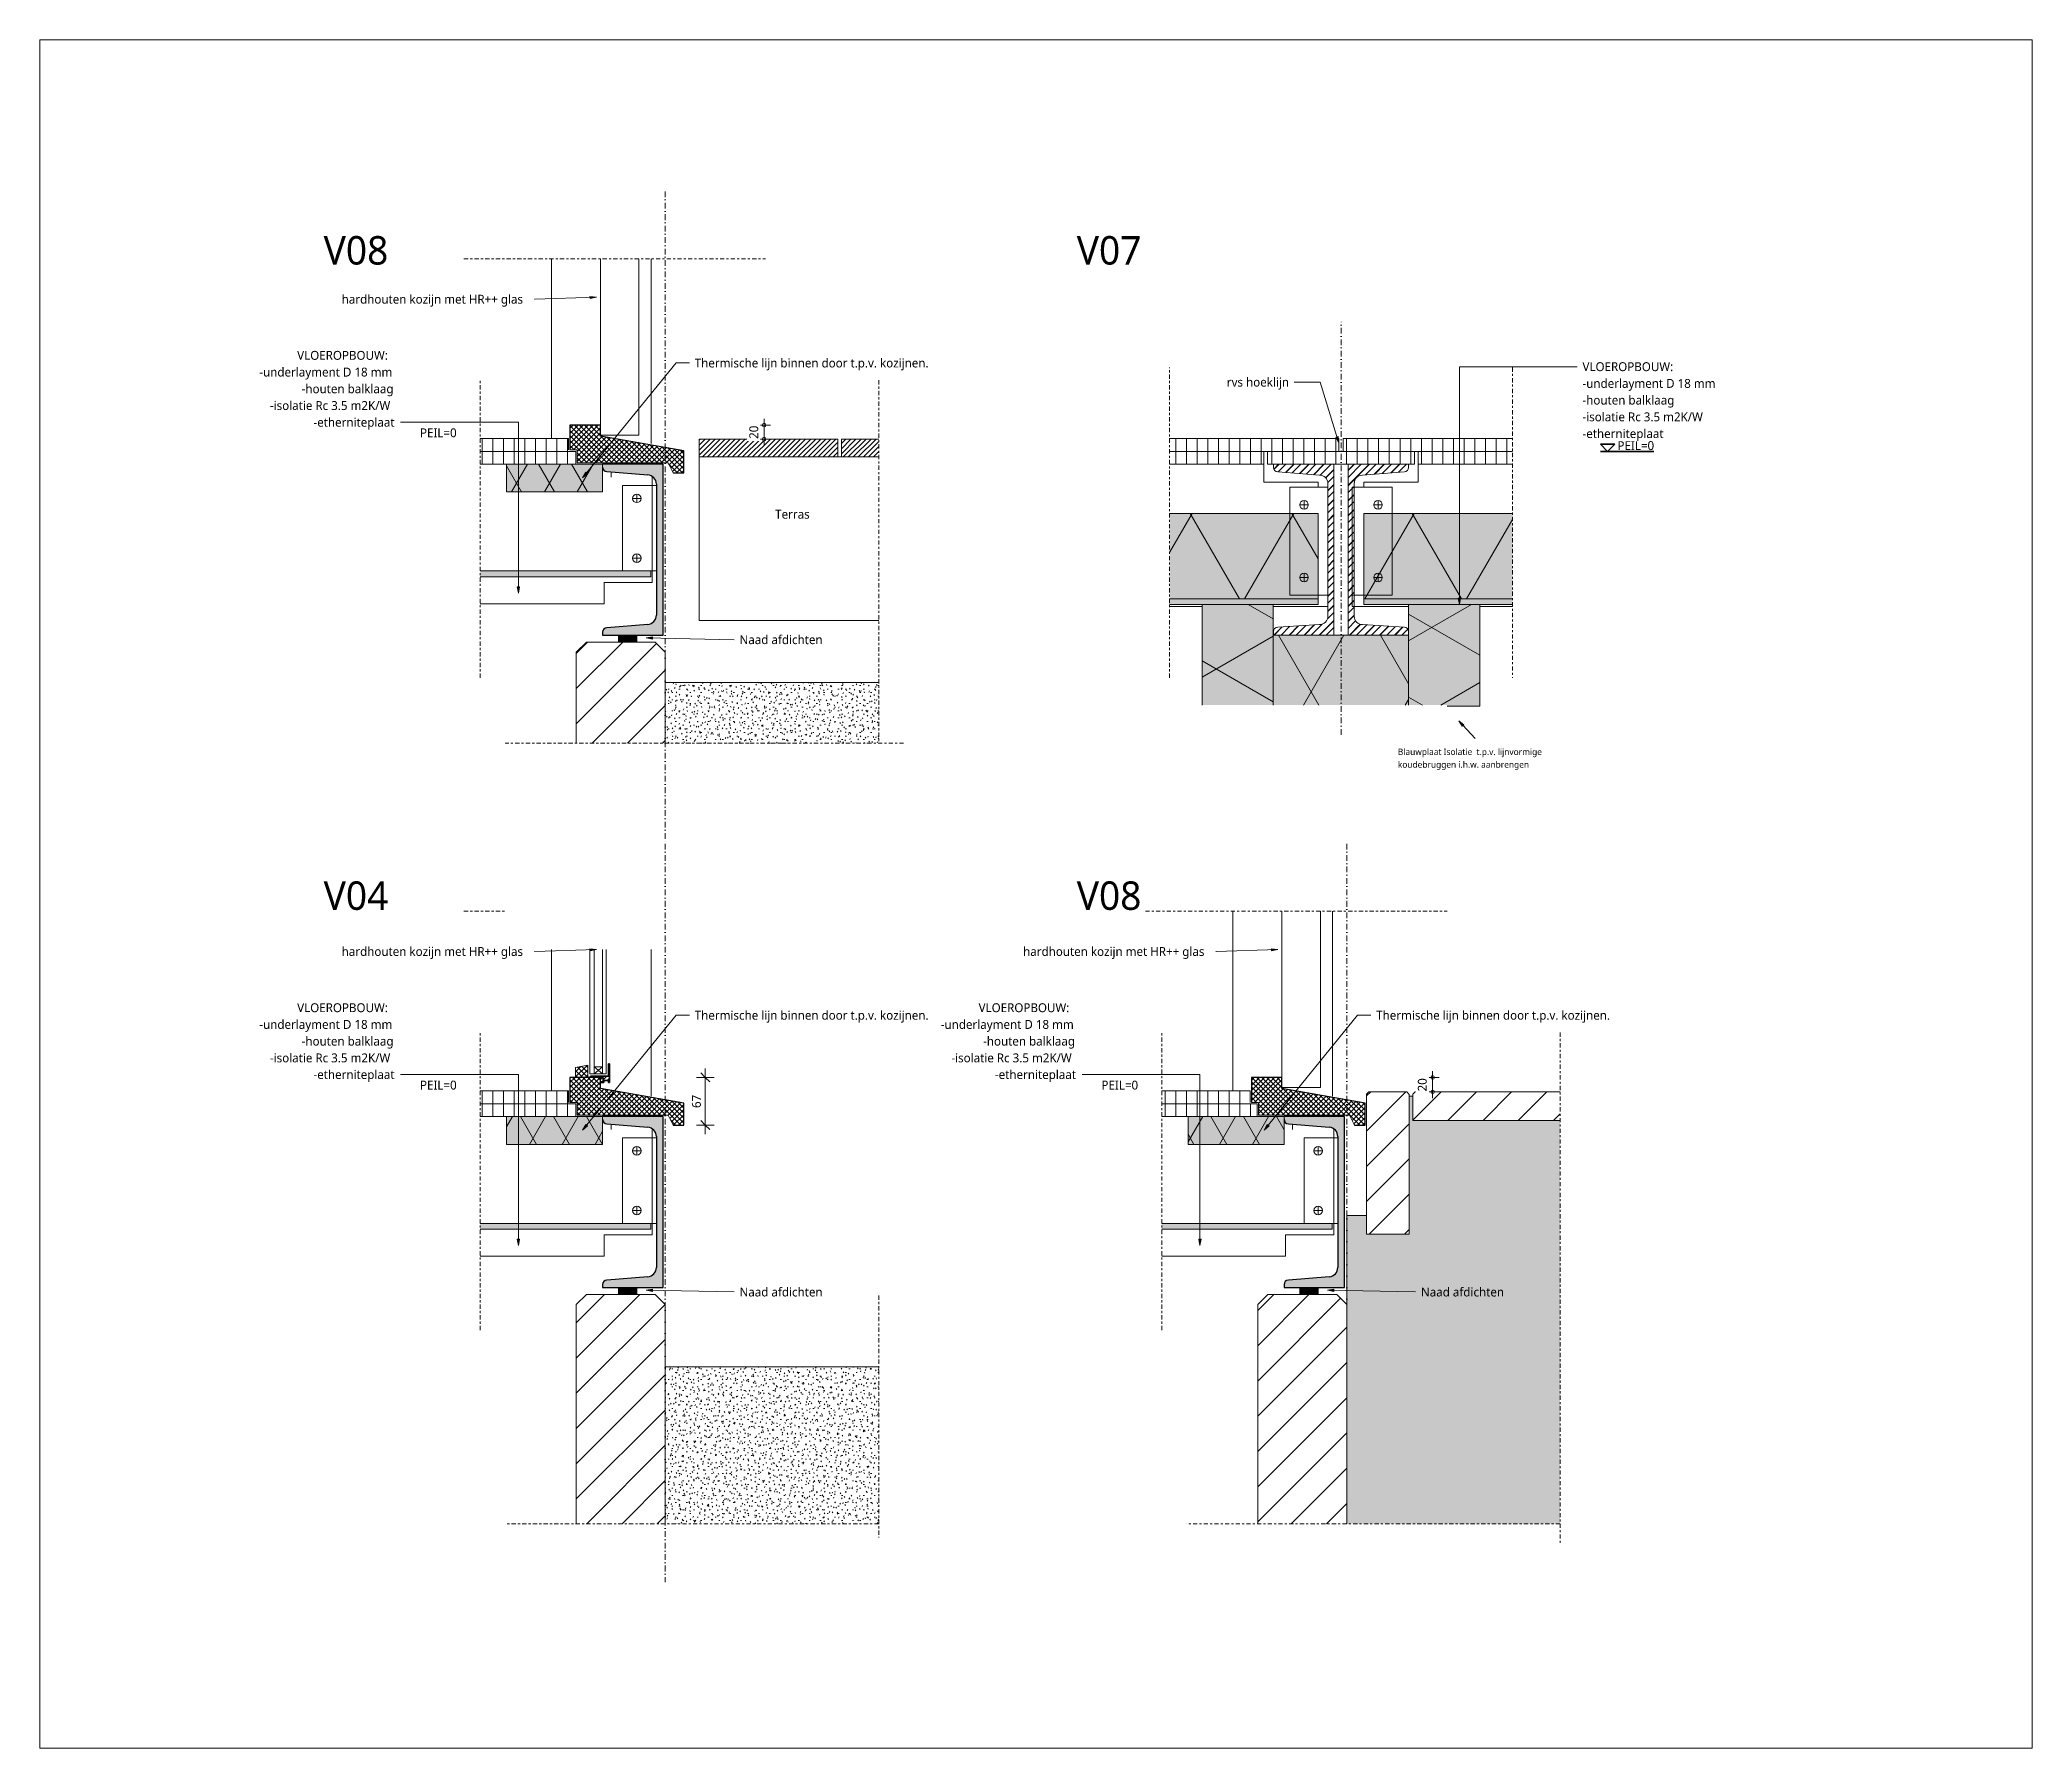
# Model space of a CAD drawing. Header units: millimetres. Extents: x 1381 to 5981, y 1743 to 14688.
# Drawn here: x 2378 to 5178, y 1743 to 4143 of the extents above; entities that cross this region are included whole.
import ezdxf

# ---------------------------------------------------------------- set-up
doc = ezdxf.new("R2010")
doc.units = ezdxf.units.MM
doc.linetypes.add('MV_center', pattern=[15, 6, -3, 3, -3])
doc.linetypes.add('MV_stramien', pattern=[16, 8, -4, 0, -4])
for name, color, linetype, lineweight in [('A-ANNO-DIMS', 211, 'Continuous', 13), ('A-ANNO-DIMS-5', 211, 'Continuous', 13), ('A-DETL', 90, 'Continuous', 13), ('A-DETL-GENF', 92, 'Continuous', 18), ('A-DETL-MEDM', 33, 'Continuous', 18), ('G-ANNO-TEXT', 231, 'Continuous', 13)]:
    doc.layers.add(name, color=color, linetype=linetype, lineweight=lineweight)
doc.styles.add('Segoe UI_2', font='segoeui.ttf', dxfattribs={"height": 12.5})
doc.styles.add('Segoe UI_3', font='segoeui.ttf', dxfattribs={"height": 40})
doc.styles.add('Segoe UI_4', font='segoeui.ttf', dxfattribs={"height": 9})
doc.styles.add('Segoe UI_B', font='segoeui.ttf', dxfattribs={"height": 12.5})
doc.dimstyles.new('2_5_mm', dxfattribs={"dimscale": 304.8, "dimtxt": 13.092049, "dimasz": 0.016404, "dimexe": 0.029528, "dimexo": 0.0625, "dimgap": 0.014764, "dimtad": 1, "dimdec": 0, "dimzin": 0, "dimdsep": 46, "dimtxsty": 'Segoe UI_2', "dimblk1": 'DOTBLANK', "dimblk2": 'DOTBLANK', "dimsah": 1, "dimcen": 0.09, "dimdle": 0.029528, "dimazin": 0, "dimtfac": 1, "dimtdec": 4, "dimtix": 1, "dimtmove": 0, "dimatfit": 3, "dimfxl": 0.029528, "dimfxlon": 1, "dimtvp": 1, "dimtfill": 1, "dimtolj": 1, "dimtzin": 0, "dimarcsym": 2})
doc.dimstyles.new('2_5mm_continuous_mm', dxfattribs={"dimscale": 304.8, "dimtxt": 13.092049, "dimasz": 0.04101, "dimexe": 0.04101, "dimexo": 0.0625, "dimgap": 0.008202, "dimtad": 1, "dimdec": 0, "dimzin": 0, "dimdsep": 46, "dimtxsty": 'Segoe UI_2', "dimblk1": 'OBLIQUE', "dimblk2": 'OBLIQUE', "dimsah": 1, "dimcen": 0.09, "dimdle": 0.04101, "dimazin": 0, "dimtfac": 1, "dimtdec": 4, "dimtix": 1, "dimtmove": 0, "dimatfit": 3, "dimfxl": 0.04101, "dimfxlon": 1, "dimtvp": 1, "dimtolj": 1, "dimtzin": 0, "dimarcsym": 2})
pattern_1 = [(270, (0, 0), (-15, -9e-16), [])]
pattern_2 = [(45, (0, 0), (-10.6066, 10.6066), []), (45, (0.5, 0), (-10.6066, 10.6066), []), (45, (10, 0), (-10.6066, 10.6066), [])]
pattern_3 = [(300, (12.83, -244.8), (-107.387, -62), []), (240, (12.83, -244.8), (-107.387, 62), [])]
pattern_4 = [(90, (0, 0), (-15, 9e-16), [])]
pattern_5 = [(45, (0, 0), (-3.535534, 3.535534), [])]
pattern_6 = [(45, (0, 0), (-3.535534, 3.535534), []), (135, (0, 0), (-3.535534, -3.535534), [])]
pattern_7 = [(45, (0, 0), (-24.74874, 24.74874), [])]
pattern_8 = [(0, (0, 0), (20.32, 5.08), [1.676, -13.564, 1.676, -13.564, -81.28]), (0, (0, 0), (20.32, 5.08), [-30.48, 1.676, -28.804, 1.676, -13.564, -35.56]), (0, (0, 0), (20.32, 5.08), [-76.2, 1.676, -8.484, 1.676, -23.724]), (120, (7.62, 2.54), (-14.559409, 15.057636), [1.676, -13.564, 1.676, -13.564, -81.28]), (120, (7.62, 2.54), (-14.559409, 15.057636), [-30.48, 1.676, -28.804, 1.676, -13.564, -35.56]), (120, (7.62, 2.54), (-14.559409, 15.057636), [-76.2, 1.676, -8.484, 1.676, -23.724]), (240, (10.16, 12.7), (-5.760591, -20.137636), [1.676, -13.564, 1.676, -13.564, -81.28]), (240, (10.16, 12.7), (-5.760591, -20.137636), [-30.48, 1.676, -28.804, 1.676, -13.564, -35.56]), (240, (10.16, 12.7), (-5.760591, -20.137636), [-76.2, 1.676, -8.484, 1.676, -23.724])]

msp = doc.modelspace()

# ---------------------------------------------------------------- texts
at = {"layer": 'G-ANNO-TEXT', "color": 7, "attachment_point": 1}
for s, insert, char_height, width, style in [('V08', (2777.3, 3867.2), 40, 117.447, 'Segoe UI_3'), ('V07', (3835.7, 3867.2), 40, 117.447, 'Segoe UI_3'), ('hardhouten kozijn met HR++ glas', (2802.6, 3784.8), 12.5, 319.472, 'Segoe UI_2'), ('VLOEROPBOUW:', (2740.1, 3705.9), 12.5, 167.152, 'Segoe UI_B'), ('Thermische lijn binnen door t.p.v. kozijnen.', (3298.8, 3695.2), 12.5, 399.641, 'Segoe UI_2'), ('-underlayment D 18 mm', (2686.9, 3682.4), 12.5, 231.688, 'Segoe UI_2'), ('rvs hoeklijn', (4046.6, 3668.3), 12.5, 105.823, 'Segoe UI_2'), ('VLOEROPBOUW:', (4546.5, 3690), 12.5, 167.152, 'Segoe UI_B'), ('-houten balklaag', (2746.4, 3658.9), 12.5, 159.536, 'Segoe UI_2'), ('-underlayment D 18 mm', (4546.5, 3666.5), 12.5, 231.688, 'Segoe UI_2'), ('-houten balklaag', (4546.5, 3643), 12.5, 159.536, 'Segoe UI_2'), ('-isolatie Rc 3.5 m2K/W', (2701.8, 3635.4), 12.5, 213.65, 'Segoe UI_2'), ('-etherniteplaat', (2763, 3611.9), 12.5, 139.494, 'Segoe UI_2'), ('-isolatie Rc 3.5 m2K/W', (4546.5, 3619.5), 12.5, 213.65, 'Segoe UI_2'), ('PEIL=0', (2912.7, 3597.1), 12.5, 64.536, 'Segoe UI_2'), ('-etherniteplaat', (4546.5, 3596), 12.5, 139.494, 'Segoe UI_2'), ('PEIL=0', (4595.6, 3579.1), 12.5, 64.536, 'Segoe UI_2'), ('Terras ', (3411.8, 3482.7), 12.5, 62.532, 'Segoe UI_2'), ('Naad afdichten', (3361.7, 3306.5), 12.5, 143.502, 'Segoe UI_2'), ('V04', (2777.3, 2960.6), 40, 117.447, 'Segoe UI_3'), ('V08', (3835.7, 2960.6), 40, 117.447, 'Segoe UI_3'), ('hardhouten kozijn met HR++ glas', (2802.6, 2868.4), 12.5, 319.472, 'Segoe UI_2'), ('hardhouten kozijn met HR++ glas', (3760.3, 2868.4), 12.5, 319.472, 'Segoe UI_2'), ('VLOEROPBOUW:', (2740.1, 2789.4), 12.5, 167.152, 'Segoe UI_B'), ('Thermische lijn binnen door t.p.v. kozijnen.', (3298.8, 2778.8), 12.5, 399.641, 'Segoe UI_2'), ('VLOEROPBOUW:', (3697.8, 2789.4), 12.5, 167.152, 'Segoe UI_B'), ('Thermische lijn binnen door t.p.v. kozijnen.', (4256.5, 2778.8), 12.5, 399.641, 'Segoe UI_2'), ('-underlayment D 18 mm', (2686.9, 2765.9), 12.5, 231.688, 'Segoe UI_2'), ('-underlayment D 18 mm', (3644.6, 2765.9), 12.5, 231.688, 'Segoe UI_2'), ('-isolatie Rc 3.5 m2K/W', (2701.8, 2718.9), 12.5, 213.65, 'Segoe UI_2'), ('-houten balklaag', (2746.4, 2742.4), 12.5, 159.536, 'Segoe UI_2'), ('-isolatie Rc 3.5 m2K/W', (3659.5, 2718.9), 12.5, 213.65, 'Segoe UI_2'), ('-houten balklaag', (3704.1, 2742.4), 12.5, 159.536, 'Segoe UI_2'), ('-etherniteplaat', (2763, 2695.5), 12.5, 139.494, 'Segoe UI_2'), ('-etherniteplaat', (3720.7, 2695.5), 12.5, 139.494, 'Segoe UI_2'), ('PEIL=0', (2912.7, 2680.7), 12.5, 64.536, 'Segoe UI_2'), ('PEIL=0', (3870.4, 2680.7), 12.5, 64.536, 'Segoe UI_2'), ('Naad afdichten', (3361.7, 2390), 12.5, 143.502, 'Segoe UI_2'), ('Naad afdichten', (4319.4, 2390), 12.5, 143.502, 'Segoe UI_2')]:
    msp.add_mtext(s, dxfattribs=dict(at, insert=insert, char_height=char_height, width=width, style=style))

# ---------------------------------------------------------------- blocks, each defined once
blk = doc.blocks.new('00 plaatmateriaal - d_18 mm-3690310-Details Strandbaak Paviljoen')
at = {"layer": 'A-DETL-GENF', "lineweight": 13}
h = blk.add_hatch(dxfattribs=at)
h.set_pattern_fill('FP_5', color=256, style=0, pattern_type=2)
h.set_pattern_definition(pattern_1)
h.paths.add_polyline_path([(47.3, 18), (0, 18), (0, 0), (132.5, 0), (132.5, 18)])
at = {"layer": 'A-DETL-MEDM'}
for p, q in [((132.5, 18), (0, 18)), ((0, 18), (0, 0))]:
    blk.add_line(p, q, dxfattribs=at)
blk = doc.blocks.new('42 isolatie - Type 1-V58-Details Strandbaak Paviljoen')
at = {"layer": 'A-DETL-GENF'}
blk.add_hatch(color=256, dxfattribs=at).paths.add_polyline_path([(209.3, 120.8), (0.3, 120.8), (0.3, 0.8), (209.3, 0.8)])
at = {"layer": 'A-DETL-GENF', "lineweight": 13}
h = blk.add_hatch(dxfattribs=at)
h.set_pattern_fill('FP_58', color=256, style=0, pattern_type=2)
h.set_pattern_definition([(60, (12.83, 244.8), (-107.387, 62), []), (120, (12.83, 244.8), (-107.387, -62), [])])
h.paths.add_polyline_path([(209.3, 120.8), (0.3, 120.8), (0.3, 0.8), (209.3, 0.8)])
at = {"layer": 'A-DETL-GENF'}
for p, q in [((209.3, 120.8), (0.3, 120.8)), ((0.3, 120.8), (0.3, 0.8)), ((209.3, 120.8), (0.3, 120.8)), ((0.3, 120.8), (0.3, 0.8)), ((0.3, 0.8), (209.3, 0.8)), ((0.3, 0.8), (209.3, 0.8))]:
    blk.add_line(p, q, dxfattribs=at)
blk = doc.blocks.new('42 isolatie - Type 1-V59-Details Strandbaak Paviljoen')
at = {"layer": 'A-DETL-GENF'}
blk.add_hatch(color=256, dxfattribs=at).paths.add_polyline_path([(209.3, -120.8), (209.3, -0.8), (0.3, -0.8), (0.3, -120.8), (70.4, -120.8)])
at = {"layer": 'A-DETL-GENF', "lineweight": 13}
h = blk.add_hatch(dxfattribs=at)
h.set_pattern_fill('FP_64', color=256, style=0, pattern_type=2)
h.set_pattern_definition(pattern_3)
h.paths.add_polyline_path([(209.3, -120.8), (209.3, -0.8), (0.3, -0.8), (0.3, -120.8), (70.4, -120.8)])
at = {"layer": 'A-DETL-GENF'}
for p, q in [((209.3, -0.8), (0.3, -0.8)), ((0.3, -0.8), (0.3, -120.8)), ((209.3, -0.8), (0.3, -0.8)), ((0.3, -0.8), (0.3, -120.8)), ((0.3, -120.8), (209.3, -120.8)), ((0.3, -120.8), (209.3, -120.8))]:
    blk.add_line(p, q, dxfattribs=at)
blk = doc.blocks.new('00 plaatmateriaal - d_18 mm-3690311-Details Strandbaak Paviljoen')
at = {"layer": 'A-DETL-GENF', "lineweight": 13}
h = blk.add_hatch(dxfattribs=at)
h.set_pattern_fill('FP_3', color=256, style=0, pattern_type=2)
h.set_pattern_definition(pattern_4)
h.paths.add_polyline_path([(58.5, -18), (132.5, -18), (132.5, 0), (0, 0), (0, -18)])
at = {"layer": 'A-DETL-MEDM'}
for p, q in [((0, 0), (0, -18)), ((0, -18), (132.5, -18))]:
    blk.add_line(p, q, dxfattribs=at)
blk = doc.blocks.new('00 plaatmateriaal - d_18 mm-3690312-Details Strandbaak Paviljoen')
at = {"layer": 'A-DETL-GENF', "lineweight": 13}
h = blk.add_hatch(dxfattribs=at)
h.set_pattern_fill('FP_5', color=256, style=0, pattern_type=2)
h.set_pattern_definition(pattern_1)
h.paths.add_polyline_path([(0, 18), (0, 0), (207, 0), (207, 18), (100.5, 18)])
at = {"layer": 'A-DETL-MEDM'}
for p, q in [((207, 18), (0, 18)), ((0, 18), (0, 0)), ((100.5, 0), (106.5, 0)), ((207, 0), (207, 18))]:
    blk.add_line(p, q, dxfattribs=at)
blk = doc.blocks.new('00 plaatmateriaal - d_18 mm-3690313-Details Strandbaak Paviljoen')
at = {"layer": 'A-DETL-GENF', "lineweight": 13}
h = blk.add_hatch(dxfattribs=at)
h.set_pattern_fill('FP_3', color=256, style=0, pattern_type=2)
h.set_pattern_definition(pattern_4)
h.paths.add_polyline_path([(164, -18), (238, -18), (238, 0), (0, 0), (0, -18)])
at = {"layer": 'A-DETL-MEDM'}
for p, q in [((238, 0), (0, 0)), ((0, 0), (0, -18)), ((0, -18), (238, -18))]:
    blk.add_line(p, q, dxfattribs=at)
blk = doc.blocks.new('00 plaatmateriaal - d_18 mm-V120-Details Strandbaak Paviljoen')
at = {"layer": 'A-DETL-GENF', "lineweight": 13}
h = blk.add_hatch(dxfattribs=at)
h.set_pattern_fill('FP_3', color=256, style=0, pattern_type=2)
h.set_pattern_definition(pattern_4)
h.paths.add_polyline_path([(303.5, -18), (303.5, 0), (65.5, 0), (65.5, -18), (150.7, -18)])
at = {"layer": 'A-DETL-MEDM'}
for p, q in [((303.5, 0), (65.5, 0)), ((303.5, -18), (303.5, 0)), ((65.5, -18), (303.5, -18))]:
    blk.add_line(p, q, dxfattribs=at)
blk = doc.blocks.new('NLRS_00_DI_maskeer - Type 1-4234865-Details Strandbaak Paviljoen')
at = {"layer": 'A-DETL-GENF', "linetype": 'MV_center'}
blk.add_line((336, 0), (-100, 0), dxfattribs=at)
blk = doc.blocks.new('NLRS_00_DI_maskeer - Type 1-4234856-Details Strandbaak Paviljoen')
at = {"layer": 'A-DETL-GENF', "linetype": 'MV_center'}
blk.add_line((-100, 0), (336, 0), dxfattribs=at)
blk = doc.blocks.new('42 isolatie - Type 1-3871303-Details Strandbaak Paviljoen')
at = {"layer": 'A-DETL-GENF'}
blk.add_hatch(color=256, dxfattribs=at).paths.add_polyline_path([(0.3, -99.1), (190.5, -99.1), (190.5, -0.8), (0.3, -0.8), (0.3, -50.4)])
at = {"layer": 'A-DETL-GENF', "lineweight": 13}
h = blk.add_hatch(dxfattribs=at)
h.set_pattern_fill('FP_64', color=256, style=0, pattern_type=2)
h.set_pattern_definition(pattern_3)
h.paths.add_polyline_path([(0.3, -99.1), (190.5, -99.1), (190.5, -0.8), (0.3, -0.8), (0.3, -50.4)])
at = {"layer": 'A-DETL-GENF'}
for p, q in [((190.5, -0.8), (0.3, -0.8)), ((0.3, -0.8), (0.3, -99.1)), ((190.5, -0.8), (0.3, -0.8)), ((190.5, -99.1), (190.5, -0.8))]:
    blk.add_line(p, q, dxfattribs=at)
blk = doc.blocks.new('42 isolatie - Type 1-V121-Details Strandbaak Paviljoen')
at = {"layer": 'A-DETL-GENF'}
blk.add_hatch(color=256, dxfattribs=at).paths.add_polyline_path([(0.3, -100.8), (143.3, -100.8), (143.3, -0.8), (2, -0.8), (2, -54.9), (0.3, -54.9), (0.3, -72.8)])
at = {"layer": 'A-DETL-GENF', "lineweight": 13}
h = blk.add_hatch(dxfattribs=at)
h.set_pattern_fill('FP_68', color=256, style=0, pattern_type=2)
h.set_pattern_definition([(300, (0, 0), (-87.295, -50.4), []), (240, (0, 0), (-87.295, 50.4), [])])
h.paths.add_polyline_path([(0.3, -54.9), (0.3, -100.8), (143.3, -100.8), (143.3, -0.8), (2, -0.8), (2, -54.9)])
at = {"layer": 'A-DETL-GENF'}
for p, q in [((143.3, -0.8), (2, -0.8)), ((143.3, -0.8), (2, -0.8)), ((143.3, -100.8), (143.3, -0.8)), ((143.3, -100.8), (143.3, -0.8)), ((0.3, -54.9), (0.3, -100.8)), ((0.3, -54.9), (0.3, -100.8)), ((0.3, -100.8), (143.3, -100.8)), ((0.3, -100.8), (143.3, -100.8))]:
    blk.add_line(p, q, dxfattribs=at)
blk = doc.blocks.new('42 isolatie - Type 1-V122-Details Strandbaak Paviljoen')
at = {"layer": 'A-DETL-GENF'}
blk.add_hatch(color=256, dxfattribs=at).paths.add_polyline_path([(2, 100.8), (2, 0.8), (143.3, 0.8), (143.3, 100.8), (50.7, 100.8)])
at = {"layer": 'A-DETL-GENF', "lineweight": 13}
h = blk.add_hatch(dxfattribs=at)
h.set_pattern_fill('FP_65', color=256, style=0, pattern_type=2)
h.set_pattern_definition([(60, (0, 0), (-87.295, 50.4), []), (120, (0, 0), (-87.295, -50.4), [])])
h.paths.add_polyline_path([(2, 0.8), (143.3, 0.8), (143.3, 100.8), (2, 100.8)])
at = {"layer": 'A-DETL-GENF'}
for p, q in [((143.3, 100.8), (2, 100.8)), ((143.3, 100.8), (2, 100.8)), ((143.3, 0.8), (143.3, 100.8)), ((143.3, 0.8), (143.3, 100.8)), ((2, 0.8), (143.3, 0.8)), ((2, 0.8), (143.3, 0.8))]:
    blk.add_line(p, q, dxfattribs=at)
blk = doc.blocks.new('31 dubbel_glas - Type 1-3690316-Details Strandbaak Paviljoen')
at = {"layer": 'A-DETL-GENF', "lineweight": 13}
for p, q in [((0, 23), (174.7, 23)), ((0, 0), (0, 23)), ((0, 17), (174.7, 17)), ((0, 5), (10, 17)), ((0, 17), (10, 5)), ((174.7, 5), (0, 5)), ((174.7, 0), (0, 0)), ((10, 17), (10, 5))]:
    blk.add_line(p, q, dxfattribs=at)
blk = doc.blocks.new('00 plaatmateriaal - d_18 mm-3690315-Details Strandbaak Paviljoen')
at = {"layer": 'A-DETL-GENF', "lineweight": 13}
h = blk.add_hatch(dxfattribs=at)
h.set_pattern_fill('FP_3', color=256, style=0, pattern_type=2)
h.set_pattern_definition(pattern_4)
h.paths.add_polyline_path([(8, -18), (132.2, -18), (132.2, 0), (8, 0)])
at = {"layer": 'A-DETL-MEDM'}
for p, q in [((132.2, 0), (8, 0)), ((132.2, -16), (132.2, 0))]:
    blk.add_line(p, q, dxfattribs=at)
blk = doc.blocks.new('NLRS_00_DI_maskeer - Type 1-V123-Details Strandbaak Paviljoen')
at = {"layer": 'A-DETL-GENF', "linetype": 'MV_center'}
blk.add_line((324.1, 0), (266.1, 0), dxfattribs=at)
blk = doc.blocks.new('00 plaatmateriaal - d_18 mm-3690314-Details Strandbaak Paviljoen')
at = {"layer": 'A-DETL-GENF', "lineweight": 13}
h = blk.add_hatch(dxfattribs=at)
h.set_pattern_fill('FP_3', color=256, style=0, pattern_type=2)
h.set_pattern_definition(pattern_4)
h.paths.add_polyline_path([(143.1, -18), (143.1, 0), (9, 0), (9, -18), (94.5, -18)])
at = {"layer": 'A-DETL-MEDM'}
for p, q in [((143.1, 0), (9, 0)), ((143.1, -18), (143.1, 0)), ((9, -18), (46, -18))]:
    blk.add_line(p, q, dxfattribs=at)
blk = doc.blocks.new('NLRS_00_DI_maskeer - Type 1-4234816-Details Strandbaak Paviljoen')
at = {"layer": 'A-DETL-GENF', "linetype": 'MV_center'}
blk.add_line((-100, 0), (318, 0), dxfattribs=at)
blk = doc.blocks.new('NLRS_00_DI_maskeer - Type 1-4234877-Details Strandbaak Paviljoen')
at = {"layer": 'A-DETL-GENF', "linetype": 'MV_center'}
blk.add_line((324.1, 0), (-100, 0), dxfattribs=at)
blk = doc.blocks.new('NLRS_00_DI_maskeer - Type 1-4234880-Details Strandbaak Paviljoen')
at = {"layer": 'A-DETL-GENF', "linetype": 'MV_center'}
blk.add_line((425, 0), (-100, 0), dxfattribs=at)
blk = doc.blocks.new('NLRS_00_DI_maskeer - Type 1-4234881-Details Strandbaak Paviljoen')
at = {"layer": 'A-DETL-GENF', "linetype": 'MV_center'}
blk.add_line((620, 0), (-100, 0), dxfattribs=at)
blk = doc.blocks.new('42 isolatie - Type 1-3778580-Details Strandbaak Paviljoen')
at = {"layer": 'A-DETL-GENF'}
blk.add_hatch(color=256, dxfattribs=at).paths.add_polyline_path([(0.3, 0.8), (135.3, 0.8), (135.3, 39.8), (0.3, 39.8)])
at = {"layer": 'A-DETL-GENF', "lineweight": 13}
h = blk.add_hatch(dxfattribs=at)
h.set_pattern_fill('FP_159', color=256, style=0, pattern_type=2)
h.set_pattern_definition([(60, (0, 0), (-34.641, 20), []), (120, (0, 0), (-34.641, -20), [])])
h.paths.add_polyline_path([(0.3, 0.8), (135.3, 0.8), (135.3, 39.8), (0.3, 39.8)])
at = {"layer": 'A-DETL-GENF'}
for p, q in [((135.3, 39.8), (0.3, 39.8)), ((0.3, 39.8), (0.3, 0.8)), ((135.3, 39.8), (0.3, 39.8)), ((0.3, 39.8), (0.3, 0.8)), ((135.3, 0.8), (135.3, 39.8)), ((135.3, 0.8), (135.3, 39.8)), ((0.3, 0.8), (135.3, 0.8)), ((0.3, 0.8), (135.3, 0.8))]:
    blk.add_line(p, q, dxfattribs=at)
blk = doc.blocks.new('NLRS_00_DI_maskeer - Type 1-4234666-Details Strandbaak Paviljoen')
at = {"layer": 'A-DETL-GENF', "linetype": 'MV_center'}
blk.add_line((425, 0), (-100, 0), dxfattribs=at)
blk = doc.blocks.new('NLRS_00_DI_maskeer - Type 1-4234882-Details Strandbaak Paviljoen')
at = {"layer": 'A-DETL-GENF', "linetype": 'MV_center'}
blk.add_line((240, 0), (-100, 0), dxfattribs=at)
blk = doc.blocks.new('NLRS_00_DI_maskeer - Type 1-V124-Details Strandbaak Paviljoen')
at = {"layer": 'A-DETL-GENF', "linetype": 'MV_center'}
blk.add_line((620, 0), (109.9, 0), dxfattribs=at)
blk = doc.blocks.new('NLRS_00_DI_maskeer - Type 1-V125-Details Strandbaak Paviljoen')
at = {"layer": 'A-DETL-GENF', "linetype": 'MV_center'}
blk.add_line((460, 0), (-100, 0), dxfattribs=at)
blk = doc.blocks.new('DIMBLOCK127-Details Strandbaak Paviljoen')
at = {"layer": 'A-ANNO-DIMS-5'}
for p, q in [((3313.7, 2685.2), (3307.4, 2691.5)), ((3313.7, 2697.7), (3313.7, 2605.7)), ((3313.7, 2685.2), (3301.2, 2685.2)), ((3313.7, 2685.2), (3319.9, 2679)), ((3313.7, 2685.2), (3326.2, 2685.2)), ((3313.7, 2618.2), (3301.2, 2618.2)), ((3313.7, 2618.2), (3307.4, 2624.5)), ((3313.7, 2618.2), (3319.9, 2612)), ((3313.7, 2618.2), (3326.2, 2618.2))]:
    blk.add_line(p, q, dxfattribs=at)
at = {"layer": 'A-ANNO-DIMS-5', "color": 0, "insert": (3294.9, 2642.2), "char_height": 12.5, "width": 22.852, "attachment_point": 1, "rotation": 90, "line_spacing_factor": 1.142579, "style": 'Segoe UI_2'}
blk.add_mtext('67', dxfattribs=at)
blk = doc.blocks.new('_Oblique')
at = {"color": 0, "linetype": 'ByBlock', "lineweight": -2}
blk.add_line((-0.5, -0.5), (0.5, 0.5), dxfattribs=at)
blk = doc.blocks.new('DIMBLOCK128-Details Strandbaak Paviljoen')
at = {"layer": 'A-ANNO-DIMS-5'}
for p, q in [((4335.9, 2694.2), (4335.9, 2655.9)), ((4335.9, 2685.2), (4326.9, 2685.2)), ((4335.9, 2664.9), (4326.9, 2664.9)), ((4335.9, 2685.2), (4344.9, 2685.2)), ((4335.9, 2664.9), (4344.9, 2664.9))]:
    blk.add_line(p, q, dxfattribs=at)
for centre in [(4335.9, 2685.2), (4335.9, 2664.9)]:
    blk.add_circle(centre, 2.5, dxfattribs=at)
at = {"layer": 'A-ANNO-DIMS-5', "color": 0, "insert": (4315.1, 2665.5), "char_height": 12.5, "width": 22.852, "attachment_point": 1, "rotation": 90, "line_spacing_factor": 1.142579, "style": 'Segoe UI_2', "bg_fill": 3, "box_fill_scale": 1.25, "bg_fill_color": 9, "bg_fill_true_color": 13158600, "bg_fill_transparency": 0}
blk.add_mtext('20', dxfattribs=at)
blk = doc.blocks.new('_DotBlank')
at = {"color": 0, "linetype": 'ByBlock', "lineweight": -2}
blk.add_line((-0.5, 0), (-1, 0), dxfattribs=at)
blk.add_circle((0, 0), 0.5, dxfattribs=at)
blk = doc.blocks.new('DIMBLOCK129-Details Strandbaak Paviljoen')
at = {"layer": 'A-ANNO-DIMS-5'}
for p, q in [((3396.3, 3601.7), (3387.3, 3601.7)), ((3396.3, 3610.7), (3396.3, 3573)), ((3396.3, 3601.7), (3405.3, 3601.7)), ((3396.3, 3582), (3387.3, 3582)), ((3396.3, 3582), (3405.3, 3582))]:
    blk.add_line(p, q, dxfattribs=at)
for centre in [(3396.3, 3601.7), (3396.3, 3582)]:
    blk.add_circle(centre, 2.5, dxfattribs=at)
at = {"layer": 'A-ANNO-DIMS-5', "color": 0, "insert": (3375.5, 3582.3), "char_height": 12.5, "width": 22.852, "attachment_point": 1, "rotation": 90, "line_spacing_factor": 1.142579, "style": 'Segoe UI_2', "bg_fill": 3, "box_fill_scale": 1.25, "bg_fill_color": 9, "bg_fill_true_color": 13158600, "bg_fill_transparency": 0}
blk.add_mtext('20', dxfattribs=at)

# ---------------------------------------------------------------- dimensions: what is measured, and where the dimension line sits
at = {"layer": 'A-ANNO-DIMS'}
dim = msp.add_linear_dim(base=(3313.7, 2618.2), p1=(3301.2, 2685.2), p2=(3301.2, 2618.2), angle=90, dimstyle='2_5mm_continuous_mm', override={"dimpost": '<>', "dimfxl": 67}, dxfattribs=at)
dim.commit()
dim.dimension.update_dxf_attribs({"geometry": 'DIMBLOCK127-Details Strandbaak Paviljoen', "text_midpoint": (3304.7, 2651.7)})

# ---------------------------------------------------------------- hatches: boundary and pattern name
at = {"layer": 'A-DETL-GENF', "lineweight": 13}
h = msp.add_hatch(dxfattribs=at)
h.set_pattern_fill('FP_15', color=250, style=0, pattern_type=2)
h.set_pattern_definition(pattern_6)
h.paths.add_polyline_path([(3268.4, 3534.7), (3283.4, 3534.7), (3283.4, 3565.5), (3166.4, 3586.1), (3166.4, 3601.7), (3123.4, 3601.7), (3123.4, 3566.7), (3133.4, 3566.7), (3133.4, 3548.7), (3261.4, 3548.7)])
h = msp.add_hatch(dxfattribs=at)
h.set_pattern_fill('FP_36', color=250, style=0, pattern_type=2)
h.set_pattern_definition(pattern_5)
h.paths.add_polyline_path([(3304.9, 3557), (3499.9, 3557), (3499.9, 3582), (3304.9, 3582)])
h = msp.add_hatch(dxfattribs=at)
h.set_pattern_fill('FP_36', color=250, style=0, pattern_type=2)
h.set_pattern_definition(pattern_5)
h.paths.add_polyline_path([(3557.4, 3557), (3557.4, 3582), (3504.9, 3582), (3504.9, 3557)])
at = {"layer": 'A-DETL-GENF'}
for color, points in [(7, [(3254.4, 3306.7), (3254.4, 3546.7), (3169.4, 3546.7), (3169.4, 3542.8), (3169.6, 3541.2), (3170.2, 3539.7), (3171.1, 3538.4), (3172.4, 3537.4), (3173.8, 3536.7), (3175.4, 3536.4), (3232.9, 3531.8), (3236.1, 3531.1), (3239, 3529.7), (3241.5, 3527.6), (3243.3, 3525), (3244.5, 3522), (3244.9, 3518.8), (3244.9, 3334.6), (3244.5, 3331.4), (3243.3, 3328.4), (3241.5, 3325.8), (3239, 3323.7), (3236.1, 3322.3), (3232.9, 3321.6), (3175.4, 3317), (3173.8, 3316.7), (3172.4, 3316), (3171.1, 3315), (3170.2, 3313.7), (3169.6, 3312.2), (3169.4, 3310.6), (3169.4, 3306.7), (3217.4, 3306.7)]), (9, [(2997.4, 3388.7), (3237.2, 3388.7), (3237.2, 3396.7), (2997.4, 3396.7)]), (9, [(3966.1, 3349.7), (4175.1, 3349.7), (4175.1, 3357.7), (3966.1, 3357.7)]), (9, [(4448.1, 3349.7), (4448.1, 3357.7), (4239.1, 3357.7), (4239.1, 3349.7), (4402.1, 3349.7)]), (9, [(3217.4, 3296.7), (3217.4, 3306.7), (3191.6, 3306.7), (3191.6, 3296.7)]), (7, [(3191.6, 2390.2), (3254.4, 2390.2), (3254.4, 2630.2), (3169.4, 2630.2), (3169.4, 2626.4), (3169.6, 2624.8), (3170.2, 2623.3), (3171.1, 2622), (3172.4, 2620.9), (3173.8, 2620.2), (3175.4, 2619.9), (3232.9, 2615.3), (3236.1, 2614.6), (3239, 2613.2), (3241.5, 2611.2), (3243.3, 2608.5), (3244.5, 2605.5), (3244.9, 2602.3), (3244.9, 2418.1), (3244.5, 2414.9), (3243.3, 2411.9), (3241.5, 2409.3), (3239, 2407.2), (3236.1, 2405.8), (3232.9, 2405.2), (3175.4, 2400.6), (3173.8, 2400.2), (3172.4, 2399.5), (3171.1, 2398.5), (3170.2, 2397.2), (3169.6, 2395.7), (3169.4, 2394.1), (3169.4, 2390.2)]), (7, [(4212.1, 2390.2), (4212.1, 2630.2), (4127.1, 2630.2), (4127.1, 2626.4), (4127.3, 2624.8), (4127.9, 2623.3), (4128.8, 2622), (4130.1, 2620.9), (4131.5, 2620.2), (4133.1, 2619.9), (4190.6, 2615.3), (4193.8, 2614.6), (4196.7, 2613.2), (4199.2, 2611.2), (4201, 2608.5), (4202.2, 2605.5), (4202.6, 2602.3), (4202.6, 2418.1), (4202.2, 2414.9), (4201, 2411.9), (4199.2, 2409.3), (4196.7, 2407.2), (4193.8, 2405.8), (4190.6, 2405.2), (4133.1, 2400.6), (4131.5, 2400.2), (4130.1, 2399.5), (4128.8, 2398.5), (4127.9, 2397.2), (4127.3, 2395.7), (4127.1, 2394.1), (4127.1, 2390.2), (4175.1, 2390.2)]), (9, [(2997.4, 2472.2), (3237.2, 2472.2), (3237.2, 2480.2), (2997.4, 2480.2)]), (9, [(3955.1, 2472.2), (4194.9, 2472.2), (4194.9, 2480.2), (3955.1, 2480.2)]), (9, [(3217.4, 2380.2), (3217.4, 2390.2), (3191.6, 2390.2), (3191.6, 2380.2)]), (9, [(4175.1, 2380.2), (4175.1, 2390.2), (4149.3, 2390.2), (4149.3, 2380.2)])]:
    msp.add_hatch(color=color, dxfattribs=at).paths.add_polyline_path(points)
at = {"layer": 'A-DETL-GENF', "lineweight": 13}
h = msp.add_hatch(dxfattribs=at)
h.set_pattern_fill('FP_4', color=254, style=0, pattern_type=2)
h.set_pattern_definition(pattern_2)
h.paths.add_polyline_path([(4197.1, 3306.7), (4197.1, 3546.7), (4112.1, 3546.7), (4112.1, 3542.1), (4112.3, 3540.5), (4112.9, 3539.1), (4113.9, 3537.8), (4115.1, 3536.9), (4116.6, 3536.3), (4118.1, 3536.1), (4177.1, 3531.3), (4180.1, 3530.9), (4182.9, 3529.8), (4185.2, 3528), (4187.1, 3525.6), (4188.2, 3522.8), (4188.6, 3519.8), (4188.6, 3332.9), (4188.2, 3330), (4187.1, 3327.2), (4185.2, 3324.8), (4182.9, 3323), (4180.1, 3321.8), (4177.1, 3321.4), (4118.1, 3317.6), (4116.6, 3317.4), (4115.1, 3316.8), (4113.9, 3315.8), (4112.9, 3314.6), (4112.3, 3313.2), (4112.1, 3311.6), (4112.1, 3306.7)])
h = msp.add_hatch(dxfattribs=at)
h.set_pattern_fill('FP_4', color=254, style=0, pattern_type=2)
h.set_pattern_definition(pattern_2)
h.paths.add_polyline_path([(4217.1, 3306.7), (4302.1, 3306.7), (4302.1, 3311.6), (4301.9, 3313.2), (4301.3, 3314.6), (4300.4, 3315.8), (4299.1, 3316.8), (4297.7, 3317.4), (4296.1, 3317.6), (4237.1, 3321.4), (4234.1, 3321.8), (4231.4, 3323), (4229, 3324.8), (4227.1, 3327.2), (4226, 3330), (4225.6, 3332.9), (4225.6, 3519.8), (4226, 3522.8), (4227.1, 3525.6), (4229, 3528), (4231.4, 3529.8), (4234.1, 3530.9), (4237.1, 3531.3), (4296.1, 3536.1), (4297.7, 3536.3), (4299.1, 3536.9), (4300.4, 3537.8), (4301.3, 3539.1), (4301.9, 3540.5), (4302.1, 3542.1), (4302.1, 3546.7), (4217.1, 3546.7), (4217.1, 3480.9)])
h = msp.add_hatch(dxfattribs=at)
h.set_pattern_fill('FP_119', color=250, style=0, pattern_type=2)
h.set_pattern_definition(pattern_7)
h.paths.add_polyline_path([(3257.4, 3154.6), (3257.4, 3282.6), (3243.3, 3296.7), (3146.5, 3296.7), (3132.4, 3282.6), (3132.4, 3154.6), (3186.6, 3154.6)])
h = msp.add_hatch(dxfattribs=at)
h.set_pattern_fill('FP_120', color=8, style=0, pattern_type=2)
h.set_pattern_definition(pattern_8)
h.paths.add_polyline_path([(3557.4, 3154.6), (3557.4, 3240.2), (3257.5, 3240.2), (3257.5, 3154.6)])
h = msp.add_hatch(dxfattribs=at)
h.set_pattern_fill('FP_15', color=250, style=0, pattern_type=2)
h.set_pattern_definition(pattern_6)
h.paths.add_polyline_path([(3148.4, 2685.2), (3148.4, 2702.2), (3131.4, 2699.2), (3131.4, 2685.2), (3133.4, 2685.2)])
h = msp.add_hatch(dxfattribs=at)
h.set_pattern_fill('FP_36', color=250, style=0, pattern_type=2)
h.set_pattern_definition(pattern_5)
h.paths.add_polyline_path([(3170.9, 2678.2), (3170.9, 2680.9), (3177.4, 2680.9), (3177.4, 2678.2), (3179.2, 2678.2), (3179.2, 2704.2), (3177.4, 2704.2), (3177.4, 2687.2), (3152.4, 2687.2), (3152.4, 2685.2), (3167.5, 2685.2), (3167.5, 2683.7), (3168.4, 2683.7), (3168.4, 2685.2), (3169.9, 2685.2), (3169.9, 2679.2), (3167.5, 2679.2), (3167.5, 2678.2)])
h = msp.add_hatch(dxfattribs=at)
h.set_pattern_fill('FP_15', color=250, style=0, pattern_type=2)
h.set_pattern_definition(pattern_6)
h.paths.add_polyline_path([(3268.4, 2618.2), (3283.4, 2618.2), (3283.4, 2649), (3166.4, 2669.7), (3166.4, 2685.2), (3123.4, 2685.2), (3123.4, 2650.2), (3133.4, 2650.2), (3133.4, 2632.2), (3261.4, 2632.2)])
h = msp.add_hatch(dxfattribs=at)
h.set_pattern_fill('FP_15', color=250, style=0, pattern_type=2)
h.set_pattern_definition(pattern_6)
h.paths.add_polyline_path([(4241.1, 2618.2), (4241.1, 2649), (4124.1, 2669.7), (4124.1, 2685.2), (4081.1, 2685.2), (4081.1, 2650.2), (4091.1, 2650.2), (4091.1, 2632.2), (4219.1, 2632.2), (4226.1, 2618.2)])
h = msp.add_hatch(dxfattribs=at)
h.set_pattern_fill('FP_119', color=250, style=0, pattern_type=2)
h.set_pattern_definition(pattern_7)
h.paths.add_polyline_path([(4243.1, 2464.9), (4303.1, 2464.9), (4303.1, 2661.4), (4299.7, 2664.9), (4246.4, 2664.9), (4243.1, 2661.6), (4243.1, 2586)])
h = msp.add_hatch(dxfattribs=at)
h.set_pattern_fill('FP_119', color=250, style=0, pattern_type=2)
h.set_pattern_definition(pattern_7)
h.paths.add_polyline_path([(4308.1, 2624.9), (4515.1, 2624.9), (4515.1, 2664.9), (4311.4, 2664.9), (4308.1, 2661.6)])
h = msp.add_hatch(dxfattribs=at)
h.set_pattern_fill('FP_120', color=8, style=0, pattern_type=2)
h.set_pattern_definition(pattern_8)
h.paths.add_polyline_path([(4221.4, 2058.2), (4515.1, 2058.2), (4515.1, 2624.9), (4308.1, 2624.9), (4308.1, 2659.1), (4303.1, 2659.1), (4303.1, 2464.9), (4243.1, 2464.9), (4243.1, 2491.2), (4215.2, 2491.2), (4215.2, 2058.2)])
h = msp.add_hatch(dxfattribs=at)
h.set_pattern_fill('FP_119', color=250, style=0, pattern_type=2)
h.set_pattern_definition(pattern_7)
h.paths.add_polyline_path([(3194.9, 2058.2), (3257.4, 2058.2), (3257.4, 2366.1), (3243.3, 2380.2), (3146.5, 2380.2), (3132.4, 2366.1), (3132.4, 2058.2)])
h = msp.add_hatch(dxfattribs=at)
h.set_pattern_fill('FP_119', color=250, style=0, pattern_type=2)
h.set_pattern_definition(pattern_7)
h.paths.add_polyline_path([(4152.6, 2058.2), (4215.1, 2058.2), (4215.1, 2366.1), (4201, 2380.2), (4104.3, 2380.2), (4090.1, 2366.1), (4090.1, 2058.2)])
h = msp.add_hatch(dxfattribs=at)
h.set_pattern_fill('FP_120', color=8, style=0, pattern_type=2)
h.set_pattern_definition(pattern_8)
h.paths.add_polyline_path([(3257.5, 2058.2), (3557.4, 2058.2), (3557.4, 2278.7), (3257.5, 2278.7)])
at = {"layer": 'G-ANNO-TEXT'}
for points in [[(3160.6, 3781.2), (3151.6, 3782.5), (3151.7, 3779.4)], [(4204, 3576.5), (4202.9, 3585.6), (4199.9, 3584.6)], [(3141.3, 3527.6), (3148.2, 3533.6), (3145.8, 3535.6)], [(3051.1, 3365.4), (3052.7, 3374.4), (3049.5, 3374.4)], [(4373.5, 3349.5), (4375.1, 3358.5), (4371.9, 3358.5)], [(3230.5, 3302.9), (3239.4, 3301.1), (3239.5, 3304.3)], [(4372.5, 3186.3), (4377.5, 3178.6), (4379.8, 3180.7)], [(3160.6, 2864.8), (3151.6, 2866.1), (3151.7, 2862.9)], [(4118.3, 2864.8), (4109.3, 2866.1), (4109.4, 2862.9)], [(3141.3, 2611.2), (3148.2, 2617.1), (3145.8, 2619.1)], [(4099, 2611.2), (4105.9, 2617.1), (4103.5, 2619.1)], [(3051.1, 2448.9), (3052.7, 2457.9), (3049.5, 2457.9)], [(4008.8, 2448.9), (4010.4, 2457.9), (4007.2, 2457.9)], [(3230.5, 2386.4), (3239.4, 2384.6), (3239.5, 2387.8)], [(4188.2, 2386.4), (4197.1, 2384.6), (4197.2, 2387.8)]]:
    msp.add_hatch(color=7, dxfattribs=at).paths.add_polyline_path(points)

# ---------------------------------------------------------------- linework, layer by layer
at = {"layer": 'A-DETL', "lineweight": 18}
for p, q in [((2378.4, 4142.9), (5178.4, 4142.9)), ((2378.4, 1742.9), (2378.4, 4142.9)), ((5178.4, 4142.9), (5178.4, 1742.9)), ((3097.4, 3582.7), (3097.4, 3835.2)), ((3166.4, 3601.7), (3166.4, 3835.2)), ((3220.4, 3587.7), (3220.4, 3835.2)), ((3220.4, 3587.7), (3166.4, 3587.7)), ((3133.4, 3566.7), (3123.4, 3566.7)), ((3133.4, 3548.7), (3133.4, 3566.7)), ((3499.9, 3582), (3304.9, 3582)), ((3304.9, 3582), (3304.9, 3557)), ((3304.9, 3557), (3499.9, 3557)), ((3304.9, 3557), (3557.4, 3557)), ((3304.9, 3327), (3304.9, 3557)), ((3499.9, 3557), (3499.9, 3582)), ((3557.4, 3582), (3504.9, 3582)), ((3504.9, 3582), (3504.9, 3557)), ((3504.9, 3557), (3557.4, 3557)), ((3133.4, 3548.7), (3261.4, 3548.7)), ((3181.4, 3535.9), (3181.4, 3528.7)), ((3239.2, 3528.7), (3239.2, 3380.7)), ((3261.4, 3548.7), (3268.4, 3534.7)), ((4098.6, 3546.7), (4098.6, 3521.7)), ((4112.1, 3546.7), (4112.1, 3542.1)), ((4118.1, 3536.1), (4177.1, 3531.3)), ((4197.1, 3306.7), (4197.1, 3546.7)), ((4217.1, 3546.7), (4217.1, 3306.7)), ((4237.1, 3531.3), (4296.1, 3536.1)), ((4302.1, 3542.1), (4302.1, 3546.7)), ((4315.6, 3546.7), (4315.6, 3521.7)), ((3197.4, 3396.7), (3197.4, 3516.7)), ((3197.4, 3516.7), (3244.9, 3516.7)), ((3217.4, 3492.7), (3217.4, 3504.7)), ((4098.6, 3521.7), (4175.1, 3521.7)), ((4135.1, 3362.7), (4135.1, 3514.7)), ((4135.1, 3514.7), (4188.6, 3514.7)), ((4175.1, 3514.7), (4175.1, 3521.7)), ((4188.6, 3519.8), (4188.6, 3332.9)), ((4222.6, 3514.7), (4222.6, 3346.7)), ((4279.1, 3514.7), (4222.6, 3514.7)), ((4225.6, 3332.9), (4225.6, 3519.8)), ((4315.6, 3521.7), (4239.1, 3521.7)), ((4239.1, 3514.7), (4239.1, 3521.7)), ((4279.1, 3362.7), (4279.1, 3514.7)), ((3223.4, 3498.7), (3211.4, 3498.7)), ((4161.1, 3489.7), (4149.1, 3489.7)), ((4155.1, 3483.7), (4155.1, 3495.7)), ((4253.1, 3489.7), (4265.1, 3489.7)), ((4259.1, 3483.7), (4259.1, 3495.7)), ((3217.4, 3408.7), (3217.4, 3420.7)), ((3237.2, 3396.7), (2997.4, 3396.7)), ((2997.4, 3388.7), (3237.2, 3388.7)), ((3244.9, 3396.7), (3197.4, 3396.7)), ((3223.4, 3414.7), (3211.4, 3414.7)), ((3237.2, 3388.7), (3237.2, 3396.7)), ((4155.1, 3381.7), (4155.1, 3393.7)), ((4259.1, 3381.7), (4259.1, 3393.7)), ((3239.2, 3380.7), (3171.4, 3380.7)), ((3171.4, 3380.7), (3171.4, 3350.7)), ((4188.6, 3362.7), (4135.1, 3362.7)), ((4161.1, 3387.7), (4149.1, 3387.7)), ((4222.6, 3362.7), (4279.1, 3362.7)), ((4253.1, 3387.7), (4265.1, 3387.7)), ((2997.4, 3350.7), (3171.4, 3350.7)), ((3966.1, 3349.7), (4011.9, 3349.7)), ((4011.9, 3346.7), (3966.1, 3346.7)), ((4111.9, 3349.7), (4175.1, 3349.7)), ((4188.6, 3346.7), (4111.9, 3346.7)), ((4175.1, 3349.7), (4175.1, 3357.7)), ((4222.6, 3346.7), (4302.1, 3346.7)), ((4239.1, 3357.7), (4239.1, 3349.7)), ((4239.1, 3349.7), (4302.1, 3349.7)), ((4402.1, 3349.7), (4448.1, 3349.7)), ((4402.1, 3346.7), (4448.1, 3346.7)), ((3217.4, 3306.7), (3191.6, 3306.7)), ((3191.6, 3306.7), (3191.6, 3296.7)), ((3217.4, 3296.7), (3217.4, 3306.7)), ((3557.4, 3327), (3304.9, 3327)), ((4112.1, 3311.6), (4112.1, 3306.7)), ((4177.1, 3321.4), (4118.1, 3317.6)), ((4296.1, 3317.6), (4237.1, 3321.4)), ((4302.1, 3306.7), (4302.1, 3311.6)), ((3146.5, 3296.7), (3132.4, 3282.6)), ((3132.4, 3282.6), (3132.4, 3154.6)), ((3191.6, 3296.7), (3146.5, 3296.7)), ((3191.6, 3296.7), (3217.4, 3296.7)), ((3243.3, 3296.7), (3217.4, 3296.7)), ((3257.4, 3282.6), (3243.3, 3296.7)), ((3257.4, 3154.6), (3257.4, 3282.6)), ((3257.5, 3240.2), (3257.5, 3154.6)), ((3557.4, 3240.2), (3257.5, 3240.2)), ((4055.1, 2666.2), (4055.1, 2918.7)), ((4124.1, 2685.2), (4124.1, 2918.7)), ((4178.1, 2671.2), (4178.1, 2918.7)), ((3097.4, 2666.2), (3097.4, 2864.9)), ((3148.4, 2702.2), (3131.4, 2699.2)), ((3131.4, 2699.2), (3131.4, 2685.2)), ((3148.4, 2685.2), (3148.4, 2702.2)), ((4178.1, 2671.2), (4124.1, 2671.2)), ((4246.4, 2664.9), (4243.1, 2661.6)), ((4243.1, 2661.6), (4243.1, 2464.9)), ((4299.7, 2664.9), (4246.4, 2664.9)), ((4303.1, 2661.4), (4299.7, 2664.9)), ((4303.1, 2464.9), (4303.1, 2661.4)), ((4311.4, 2664.9), (4308.1, 2661.6)), ((4308.1, 2661.6), (4308.1, 2624.9)), ((4515.1, 2664.9), (4311.4, 2664.9)), ((3133.4, 2650.2), (3123.4, 2650.2)), ((3133.4, 2632.2), (3133.4, 2650.2)), ((3133.4, 2632.2), (3261.4, 2632.2)), ((3261.4, 2632.2), (3268.4, 2618.2)), ((4091.1, 2650.2), (4081.1, 2650.2)), ((4091.1, 2632.2), (4091.1, 2650.2)), ((4091.1, 2632.2), (4219.1, 2632.2)), ((4219.1, 2632.2), (4226.1, 2618.2)), ((4308.1, 2659.1), (4303.1, 2659.1)), ((3181.4, 2619.4), (3181.4, 2612.2)), ((3239.2, 2612.2), (3239.2, 2464.2)), ((4139.1, 2619.4), (4139.1, 2612.2)), ((4196.9, 2612.2), (4196.9, 2464.2)), ((4308.1, 2624.9), (4515.1, 2624.9)), ((3197.4, 2480.2), (3197.4, 2600.2)), ((3197.4, 2600.2), (3244.9, 2600.2)), ((3223.4, 2582.2), (3211.4, 2582.2)), ((3217.4, 2576.2), (3217.4, 2588.2)), ((4155.1, 2480.2), (4155.1, 2600.2)), ((4155.1, 2600.2), (4202.6, 2600.2)), ((4181.1, 2582.2), (4169.1, 2582.2)), ((4175.1, 2576.2), (4175.1, 2588.2)), ((3223.4, 2498.2), (3211.4, 2498.2)), ((3217.4, 2492.2), (3217.4, 2504.2)), ((4181.1, 2498.2), (4169.1, 2498.2)), ((4175.1, 2492.2), (4175.1, 2504.2)), ((3237.2, 2480.2), (2997.4, 2480.2)), ((2997.4, 2472.2), (3237.2, 2472.2)), ((3239.2, 2464.2), (3171.4, 2464.2)), ((3171.4, 2464.2), (3171.4, 2434.2)), ((3244.9, 2480.2), (3197.4, 2480.2)), ((3237.2, 2472.2), (3237.2, 2480.2)), ((4194.9, 2480.2), (3955.1, 2480.2)), ((3955.1, 2472.2), (4194.9, 2472.2)), ((4196.9, 2464.2), (4129.1, 2464.2)), ((4129.1, 2464.2), (4129.1, 2434.2)), ((4202.6, 2480.2), (4155.1, 2480.2)), ((4194.9, 2472.2), (4194.9, 2480.2)), ((4243.1, 2491.2), (4215.2, 2491.2)), ((4215.2, 2491.2), (4215.2, 2058.2)), ((4243.1, 2464.9), (4303.1, 2464.9)), ((2997.4, 2434.2), (3171.4, 2434.2)), ((3955.1, 2434.2), (4129.1, 2434.2)), ((3146.5, 2380.2), (3132.4, 2366.1)), ((3191.6, 2380.2), (3146.5, 2380.2)), ((3217.4, 2390.2), (3191.6, 2390.2)), ((3191.6, 2390.2), (3191.6, 2380.2)), ((3191.6, 2380.2), (3217.4, 2380.2)), ((3217.4, 2380.2), (3217.4, 2390.2)), ((3243.3, 2380.2), (3217.4, 2380.2)), ((3257.4, 2366.1), (3243.3, 2380.2)), ((4104.3, 2380.2), (4090.1, 2366.1)), ((4149.3, 2380.2), (4104.3, 2380.2)), ((4175.1, 2390.2), (4149.3, 2390.2)), ((4149.3, 2390.2), (4149.3, 2380.2)), ((4149.3, 2380.2), (4175.1, 2380.2)), ((4175.1, 2380.2), (4175.1, 2390.2)), ((4201, 2380.2), (4175.1, 2380.2)), ((4215.1, 2366.1), (4201, 2380.2)), ((3132.4, 2366.1), (3132.4, 2140.2)), ((3257.4, 2058.2), (3257.4, 2366.1)), ((4090.1, 2366.1), (4090.1, 2140.2)), ((4215.1, 2058.2), (4215.1, 2366.1)), ((3557.4, 2278.7), (3257.5, 2278.7)), ((3257.5, 2278.7), (3257.5, 2058.2)), ((3132.4, 2140.2), (3132.4, 2058.2)), ((4090.1, 2140.2), (4090.1, 2058.2)), ((5178.4, 1742.9), (2378.4, 1742.9))]:
    msp.add_line(p, q, dxfattribs=at)
at = {"layer": 'A-DETL', "linetype": 'MV_stramien', "lineweight": 18}
for p, q in [((3257.4, 3930), (3257.4, 3013.6)), ((4207.1, 3166.7), (4207.1, 3746.7)), ((3257.4, 3013.6), (3257.4, 1976.1)), ((4215.1, 3013.6), (4215.1, 2366.1))]:
    msp.add_line(p, q, dxfattribs=at)
at = {"layer": 'A-DETL'}
for p, q in [((3237.4, 3575.6), (3237.4, 3835.2)), ((4195.1, 2659.1), (4195.1, 2918.7)), ((3237.4, 2659.1), (3237.4, 2864.9))]:
    msp.add_line(p, q, dxfattribs=at)
at = {"layer": 'A-DETL', "lineweight": 35}
for p, q in [((4581.7, 3564.7), (4571.7, 3574.7)), ((4591.7, 3574.7), (4571.7, 3574.7)), ((4646.7, 3564.7), (4571.7, 3564.7)), ((4581.7, 3564.7), (4591.7, 3574.7)), ((3179.2, 2704.2), (3177.4, 2704.2)), ((3177.4, 2704.2), (3177.4, 2687.2)), ((3179.2, 2678.2), (3179.2, 2704.2)), ((3152.4, 2687.2), (3152.4, 2685.2)), ((3177.4, 2687.2), (3152.4, 2687.2)), ((3166.4, 2685.2), (3167.5, 2685.2)), ((3167.5, 2685.2), (3167.5, 2683.7)), ((3167.5, 2683.7), (3168.4, 2683.7)), ((3169.9, 2679.2), (3167.5, 2679.2)), ((3167.5, 2679.2), (3167.5, 2678.2)), ((3167.5, 2678.2), (3170.9, 2678.2)), ((3168.4, 2683.7), (3168.4, 2685.2)), ((3168.4, 2685.2), (3169.9, 2685.2)), ((3169.9, 2685.2), (3169.9, 2679.2)), ((3170.9, 2678.2), (3170.9, 2680.9)), ((3170.9, 2680.9), (3177.4, 2680.9)), ((3177.4, 2680.9), (3177.4, 2678.2)), ((3177.4, 2678.2), (3179.2, 2678.2))]:
    msp.add_line(p, q, dxfattribs=at)
at = {"layer": 'A-DETL', "lineweight": 18}
for centre in [(3217.4, 3498.7), (4155.1, 3489.7), (4259.1, 3489.7), (3217.4, 3414.7), (4155.1, 3387.7), (4259.1, 3387.7), (3217.4, 2582.2), (4175.1, 2582.2), (3217.4, 2498.2), (4175.1, 2498.2)]:
    msp.add_circle(centre, 6, dxfattribs=at)
for centre, radius, start, end in [((4118.1, 3542.1), 6, 180, 270), ((4177.1, 3519.8), 11.5, 0, 90), ((4237.1, 3519.8), 11.5, 90, 180), ((4296.1, 3542.1), 6, 270, 0), ((4177.1, 3332.9), 11.5, 270, 0), ((4237.1, 3332.9), 11.5, 180, 270), ((4118.1, 3311.6), 6, 90, 180), ((4296.1, 3311.6), 6, 360, 90)]:
    msp.add_arc(centre, radius, start, end, dxfattribs=at)
at = {"layer": 'A-DETL-MEDM', "lineweight": 25}
for p, q in [((3166.4, 3601.7), (3123.4, 3601.7)), ((3123.4, 3601.7), (3123.4, 3566.7)), ((3166.4, 3586.1), (3166.4, 3601.7)), ((3283.4, 3565.5), (3166.4, 3586.1)), ((3283.4, 3534.7), (3283.4, 3565.5)), ((3254.4, 3546.7), (3169.4, 3546.7)), ((3175.4, 3536.4), (3232.9, 3531.8)), ((3254.4, 3306.7), (3254.4, 3546.7)), ((3268.4, 3534.7), (3283.4, 3534.7)), ((3244.9, 3518.8), (3244.9, 3334.6)), ((3169.4, 3310.6), (3169.4, 3306.7)), ((3169.4, 3306.7), (3191.6, 3306.7)), ((3232.9, 3321.6), (3175.4, 3317)), ((3217.4, 3306.7), (3254.4, 3306.7)), ((3166.4, 2685.2), (3123.4, 2685.2)), ((3123.4, 2685.2), (3123.4, 2650.2)), ((3166.4, 2669.7), (3166.4, 2685.2)), ((3283.4, 2649), (3166.4, 2669.7)), ((4124.1, 2685.2), (4081.1, 2685.2)), ((4081.1, 2685.2), (4081.1, 2650.2)), ((4124.1, 2669.7), (4124.1, 2685.2)), ((4241.1, 2649), (4124.1, 2669.7)), ((3283.4, 2618.2), (3283.4, 2649)), ((4241.1, 2618.2), (4241.1, 2649)), ((3254.4, 2630.2), (3169.4, 2630.2)), ((3175.4, 2619.9), (3232.9, 2615.3)), ((3254.4, 2390.2), (3254.4, 2630.2)), ((3268.4, 2618.2), (3283.4, 2618.2)), ((4212.1, 2630.2), (4127.1, 2630.2)), ((4133.1, 2619.9), (4190.6, 2615.3)), ((4212.1, 2390.2), (4212.1, 2630.2)), ((4226.1, 2618.2), (4241.1, 2618.2)), ((3244.9, 2602.3), (3244.9, 2418.1)), ((4202.6, 2602.3), (4202.6, 2418.1)), ((3169.4, 2394.1), (3169.4, 2390.2)), ((3169.4, 2390.2), (3191.6, 2390.2)), ((3232.9, 2405.2), (3175.4, 2400.6)), ((3217.4, 2390.2), (3254.4, 2390.2)), ((4127.1, 2394.1), (4127.1, 2390.2)), ((4127.1, 2390.2), (4149.3, 2390.2)), ((4190.6, 2405.2), (4133.1, 2400.6)), ((4175.1, 2390.2), (4212.1, 2390.2))]:
    msp.add_line(p, q, dxfattribs=at)
for centre, radius, start, end in [((3175.9, 3542.8), 6.5, 180, 265.426), ((3231.9, 3518.8), 13, 0, 85.426), ((3231.9, 3334.6), 13, 274.574, 0), ((3175.9, 3310.6), 6.5, 94.574, 180), ((3175.9, 2626.4), 6.5, 180, 265.426), ((3231.9, 2602.3), 13, 0, 85.426), ((4133.6, 2626.4), 6.5, 180, 265.426), ((4189.6, 2602.3), 13, 0, 85.426), ((3231.9, 2418.1), 13, 274.574, 0), ((4189.6, 2418.1), 13, 274.574, 0), ((3175.9, 2394.1), 6.5, 94.574, 180), ((4133.6, 2394.1), 6.5, 94.574, 180)]:
    msp.add_arc(centre, radius, start, end, dxfattribs=at)
at = {"layer": 'G-ANNO-TEXT', "color": 250}
for p, q in [((3160.6, 3781.2), (3074.1, 3778.6)), ((3160.6, 3781.2), (3151.6, 3782.5)), ((3151.6, 3782.5), (3151.7, 3779.4)), ((3151.7, 3779.4), (3160.6, 3781.2)), ((3074.1, 3778.6), (3073.7, 3778.6)), ((3141.3, 3527.6), (3272.6, 3689)), ((3272.6, 3689), (3291.3, 3689)), ((4373.5, 3683.7), (4539, 3683.7)), ((4373.5, 3349.5), (4373.5, 3683.7)), ((4177.7, 3662), (4141.4, 3662)), ((4204, 3576.5), (4177.7, 3662)), ((3051.1, 3605.7), (2885.5, 3605.7)), ((3051.1, 3365.4), (3051.1, 3605.7)), ((4202.9, 3585.6), (4199.9, 3584.6)), ((4199.9, 3584.6), (4204, 3576.5)), ((4204, 3576.5), (4202.9, 3585.6)), ((3145.8, 3535.6), (3141.3, 3527.6)), ((3141.3, 3527.6), (3148.2, 3533.6)), ((3148.2, 3533.6), (3145.8, 3535.6)), ((3052.7, 3374.4), (3049.5, 3374.4)), ((3049.5, 3374.4), (3051.1, 3365.4)), ((3051.1, 3365.4), (3052.7, 3374.4)), ((4375.1, 3358.5), (4371.9, 3358.5)), ((4371.9, 3358.5), (4373.5, 3349.5)), ((4373.5, 3349.5), (4375.1, 3358.5)), ((3239.5, 3304.3), (3230.5, 3302.9)), ((3239.4, 3301.1), (3239.5, 3304.3)), ((3230.5, 3302.9), (3239.4, 3301.1)), ((3230.5, 3302.9), (3354.2, 3300.2)), ((4372.5, 3186.3), (4377.5, 3178.6)), ((4379.8, 3180.7), (4372.5, 3186.3)), ((4372.5, 3186.3), (4395.7, 3161.3)), ((4377.5, 3178.6), (4379.8, 3180.7)), ((3074.1, 2862.1), (3073.7, 2862.1)), ((3160.6, 2864.8), (3074.1, 2862.1)), ((3160.6, 2864.8), (3151.6, 2866.1)), ((3151.6, 2866.1), (3151.7, 2862.9)), ((3151.7, 2862.9), (3160.6, 2864.8)), ((4031.8, 2862.1), (4031.4, 2862.1)), ((4118.3, 2864.8), (4031.8, 2862.1)), ((4118.3, 2864.8), (4109.3, 2866.1)), ((4109.3, 2866.1), (4109.4, 2862.9)), ((4109.4, 2862.9), (4118.3, 2864.8)), ((3141.3, 2611.2), (3272.6, 2772.5)), ((3272.6, 2772.5), (3291.3, 2772.5)), ((4099, 2611.2), (4230.3, 2772.5)), ((4230.3, 2772.5), (4249, 2772.5)), ((3051.1, 2689.2), (2885.5, 2689.2)), ((3051.1, 2448.9), (3051.1, 2689.2)), ((4008.8, 2689.2), (3843.2, 2689.2)), ((4008.8, 2448.9), (4008.8, 2689.2)), ((3145.8, 2619.1), (3141.3, 2611.2)), ((3141.3, 2611.2), (3148.2, 2617.1)), ((3148.2, 2617.1), (3145.8, 2619.1)), ((4103.5, 2619.1), (4099, 2611.2)), ((4099, 2611.2), (4105.9, 2617.1)), ((4105.9, 2617.1), (4103.5, 2619.1)), ((3052.7, 2457.9), (3049.5, 2457.9)), ((3049.5, 2457.9), (3051.1, 2448.9)), ((3051.1, 2448.9), (3052.7, 2457.9)), ((4010.4, 2457.9), (4007.2, 2457.9)), ((4007.2, 2457.9), (4008.8, 2448.9)), ((4008.8, 2448.9), (4010.4, 2457.9)), ((3239.5, 2387.8), (3230.5, 2386.4)), ((3230.5, 2386.4), (3239.4, 2384.6)), ((3230.5, 2386.4), (3354.2, 2383.8)), ((3239.4, 2384.6), (3239.5, 2387.8)), ((4197.2, 2387.8), (4188.2, 2386.4)), ((4188.2, 2386.4), (4197.1, 2384.6)), ((4188.2, 2386.4), (4311.9, 2383.8)), ((4197.1, 2384.6), (4197.2, 2387.8))]:
    msp.add_line(p, q, dxfattribs=at)

# ---------------------------------------------------------------- block references
at = {"layer": 'A-DETL-GENF', "linetype": 'MV_center'}
for name, p, rotation in [('NLRS_00_DI_maskeer - Type 1-4234877-Details Strandbaak Paviljoen', (3298.5, 3835.2), 180), ('NLRS_00_DI_maskeer - Type 1-4234856-Details Strandbaak Paviljoen', (3966.1, 3346.7), 90.00000000000006), ('NLRS_00_DI_maskeer - Type 1-4234865-Details Strandbaak Paviljoen', (4448.1, 3346.7), 89.99999999999991), ('NLRS_00_DI_maskeer - Type 1-4234816-Details Strandbaak Paviljoen', (2997.4, 3346.7), 89.99999999999991), ('NLRS_00_DI_maskeer - Type 1-V124-Details Strandbaak Paviljoen', (3557.4, 3044.7), 90), ('NLRS_00_DI_maskeer - Type 1-V123-Details Strandbaak Paviljoen', (3298.5, 2918.7), 180), ('NLRS_00_DI_maskeer - Type 1-4234877-Details Strandbaak Paviljoen', (4256.2, 2918.7), 180), ('NLRS_00_DI_maskeer - Type 1-4234816-Details Strandbaak Paviljoen', (2997.4, 2430.2), 89.99999999999991), ('NLRS_00_DI_maskeer - Type 1-4234816-Details Strandbaak Paviljoen', (3955.1, 2430.2), 89.99999999999991), ('NLRS_00_DI_maskeer - Type 1-4234881-Details Strandbaak Paviljoen', (4515.1, 2128.2), 90), ('NLRS_00_DI_maskeer - Type 1-4234882-Details Strandbaak Paviljoen', (3557.4, 2138.7), 90)]:
    msp.add_blockref(name, p, dxfattribs=dict(at, rotation=rotation))
at = {"layer": 'A-DETL-GENF'}
for name, p in [('42 isolatie - Type 1-3778580-Details Strandbaak Paviljoen', (3034.1, 3506.9)), ('42 isolatie - Type 1-V59-Details Strandbaak Paviljoen', (4238.8, 3478.5)), ('42 isolatie - Type 1-3871303-Details Strandbaak Paviljoen', (4111.6, 3307.5)), ('42 isolatie - Type 1-3778580-Details Strandbaak Paviljoen', (3034.1, 2590.4)), ('42 isolatie - Type 1-3778580-Details Strandbaak Paviljoen', (3991.8, 2590.4))]:
    msp.add_blockref(name, p, dxfattribs=at)
for name, p, rotation in [('42 isolatie - Type 1-V58-Details Strandbaak Paviljoen', (4175.4, 3478.5), 180), ('42 isolatie - Type 1-V122-Details Strandbaak Paviljoen', (4112.7, 3206.4), 90), ('42 isolatie - Type 1-V121-Details Strandbaak Paviljoen', (4301.3, 3206.4), 90)]:
    msp.add_blockref(name, p, dxfattribs=dict(at, rotation=rotation))
at = {"layer": 'A-DETL-GENF', "linetype": 'MV_center'}
for name, p in [('NLRS_00_DI_maskeer - Type 1-V125-Details Strandbaak Paviljoen', (3132.4, 3154.6)), ('NLRS_00_DI_maskeer - Type 1-4234666-Details Strandbaak Paviljoen', (3132.4, 2058.2)), ('NLRS_00_DI_maskeer - Type 1-4234880-Details Strandbaak Paviljoen', (4090.1, 2058.2))]:
    msp.add_blockref(name, p, dxfattribs=at)
at = {"layer": 'A-DETL-GENF', "lineweight": 13, "rotation": 90.00000000000048}
msp.add_blockref('31 dubbel_glas - Type 1-3690316-Details Strandbaak Paviljoen', (3174.4, 2690.2), dxfattribs=at)
at = {"layer": 'A-DETL-MEDM'}
for name, p in [('00 plaatmateriaal - d_18 mm-3690315-Details Strandbaak Paviljoen', (2989.4, 3582.7)), ('00 plaatmateriaal - d_18 mm-3690314-Details Strandbaak Paviljoen', (2988.4, 3564.7)), ('00 plaatmateriaal - d_18 mm-V120-Details Strandbaak Paviljoen', (3900.6, 3582.7)), ('00 plaatmateriaal - d_18 mm-3690313-Details Strandbaak Paviljoen', (4210.1, 3582.7)), ('00 plaatmateriaal - d_18 mm-3690311-Details Strandbaak Paviljoen', (4315.6, 3564.7)), ('00 plaatmateriaal - d_18 mm-3690315-Details Strandbaak Paviljoen', (2989.4, 2666.2)), ('00 plaatmateriaal - d_18 mm-3690315-Details Strandbaak Paviljoen', (3947.1, 2666.2)), ('00 plaatmateriaal - d_18 mm-3690314-Details Strandbaak Paviljoen', (2988.4, 2648.2)), ('00 plaatmateriaal - d_18 mm-3690314-Details Strandbaak Paviljoen', (3946.1, 2648.2))]:
    msp.add_blockref(name, p, dxfattribs=at)
at = {"layer": 'A-DETL-MEDM', "rotation": 180}
for name, p in [('00 plaatmateriaal - d_18 mm-3690310-Details Strandbaak Paviljoen', (4098.6, 3564.7)), ('00 plaatmateriaal - d_18 mm-3690312-Details Strandbaak Paviljoen', (4310.6, 3564.7))]:
    msp.add_blockref(name, p, dxfattribs=at)

msp.set_redraw_order([(e.dxf.handle, doc.entitydb.next_handle()) for e in msp.query("TEXT MTEXT ATTDEF DIMENSION ARC_DIMENSION")])  # texts and dimensions are drawn at this point

# ---------------------------------------------------------------- next in the draw order: texts
at = {"layer": 'G-ANNO-TEXT', "color": 7, "insert": (4287, 3147.1), "char_height": 9, "width": 262.954, "attachment_point": 1, "style": 'Segoe UI_4', "bg_fill": 3, "box_fill_scale": 1.25, "bg_fill_color": 9, "bg_fill_true_color": 13158600, "bg_fill_transparency": 0}
msp.add_mtext('Blauwplaat Isolatie  t.p.v. lijnvormige ', dxfattribs=at)

# ---------------------------------------------------------------- next in the draw order: dimensions: what is measured, and where the dimension line sits
at = {"layer": 'A-ANNO-DIMS'}
for base, p1, p2, override, picture, middle in [((3396.3, 3582), (3387.3, 3601.7), (3405.3, 3582), {"dimpost": '<>', "dimfxl": 26.686749}, 'DIMBLOCK129-Details Strandbaak Paviljoen', (3385.4, 3591.8)), ((4335.9, 2664.9), (4326.9, 2685.2), (4344.9, 2664.9), {"dimpost": '<>', "dimfxl": 27.1762}, 'DIMBLOCK128-Details Strandbaak Paviljoen', (4325, 2675.1))]:
    dim = msp.add_linear_dim(base=base, p1=p1, p2=p2, angle=90, dimstyle='2_5_mm', override=override, dxfattribs=at)
    dim.commit()
    dim.dimension.update_dxf_attribs({"geometry": picture, "text_midpoint": middle})

# ---------------------------------------------------------------- next in the draw order: texts
at = {"layer": 'G-ANNO-TEXT', "color": 7, "insert": (4287, 3129.3), "char_height": 9, "width": 235.696, "attachment_point": 1, "style": 'Segoe UI_4', "bg_fill": 3, "box_fill_scale": 1.25, "bg_fill_color": 9, "bg_fill_true_color": 13158600, "bg_fill_transparency": 0}
msp.add_mtext('koudebruggen i.h.w. aanbrengen', dxfattribs=at)

doc.saveas('drawing.dxf')
